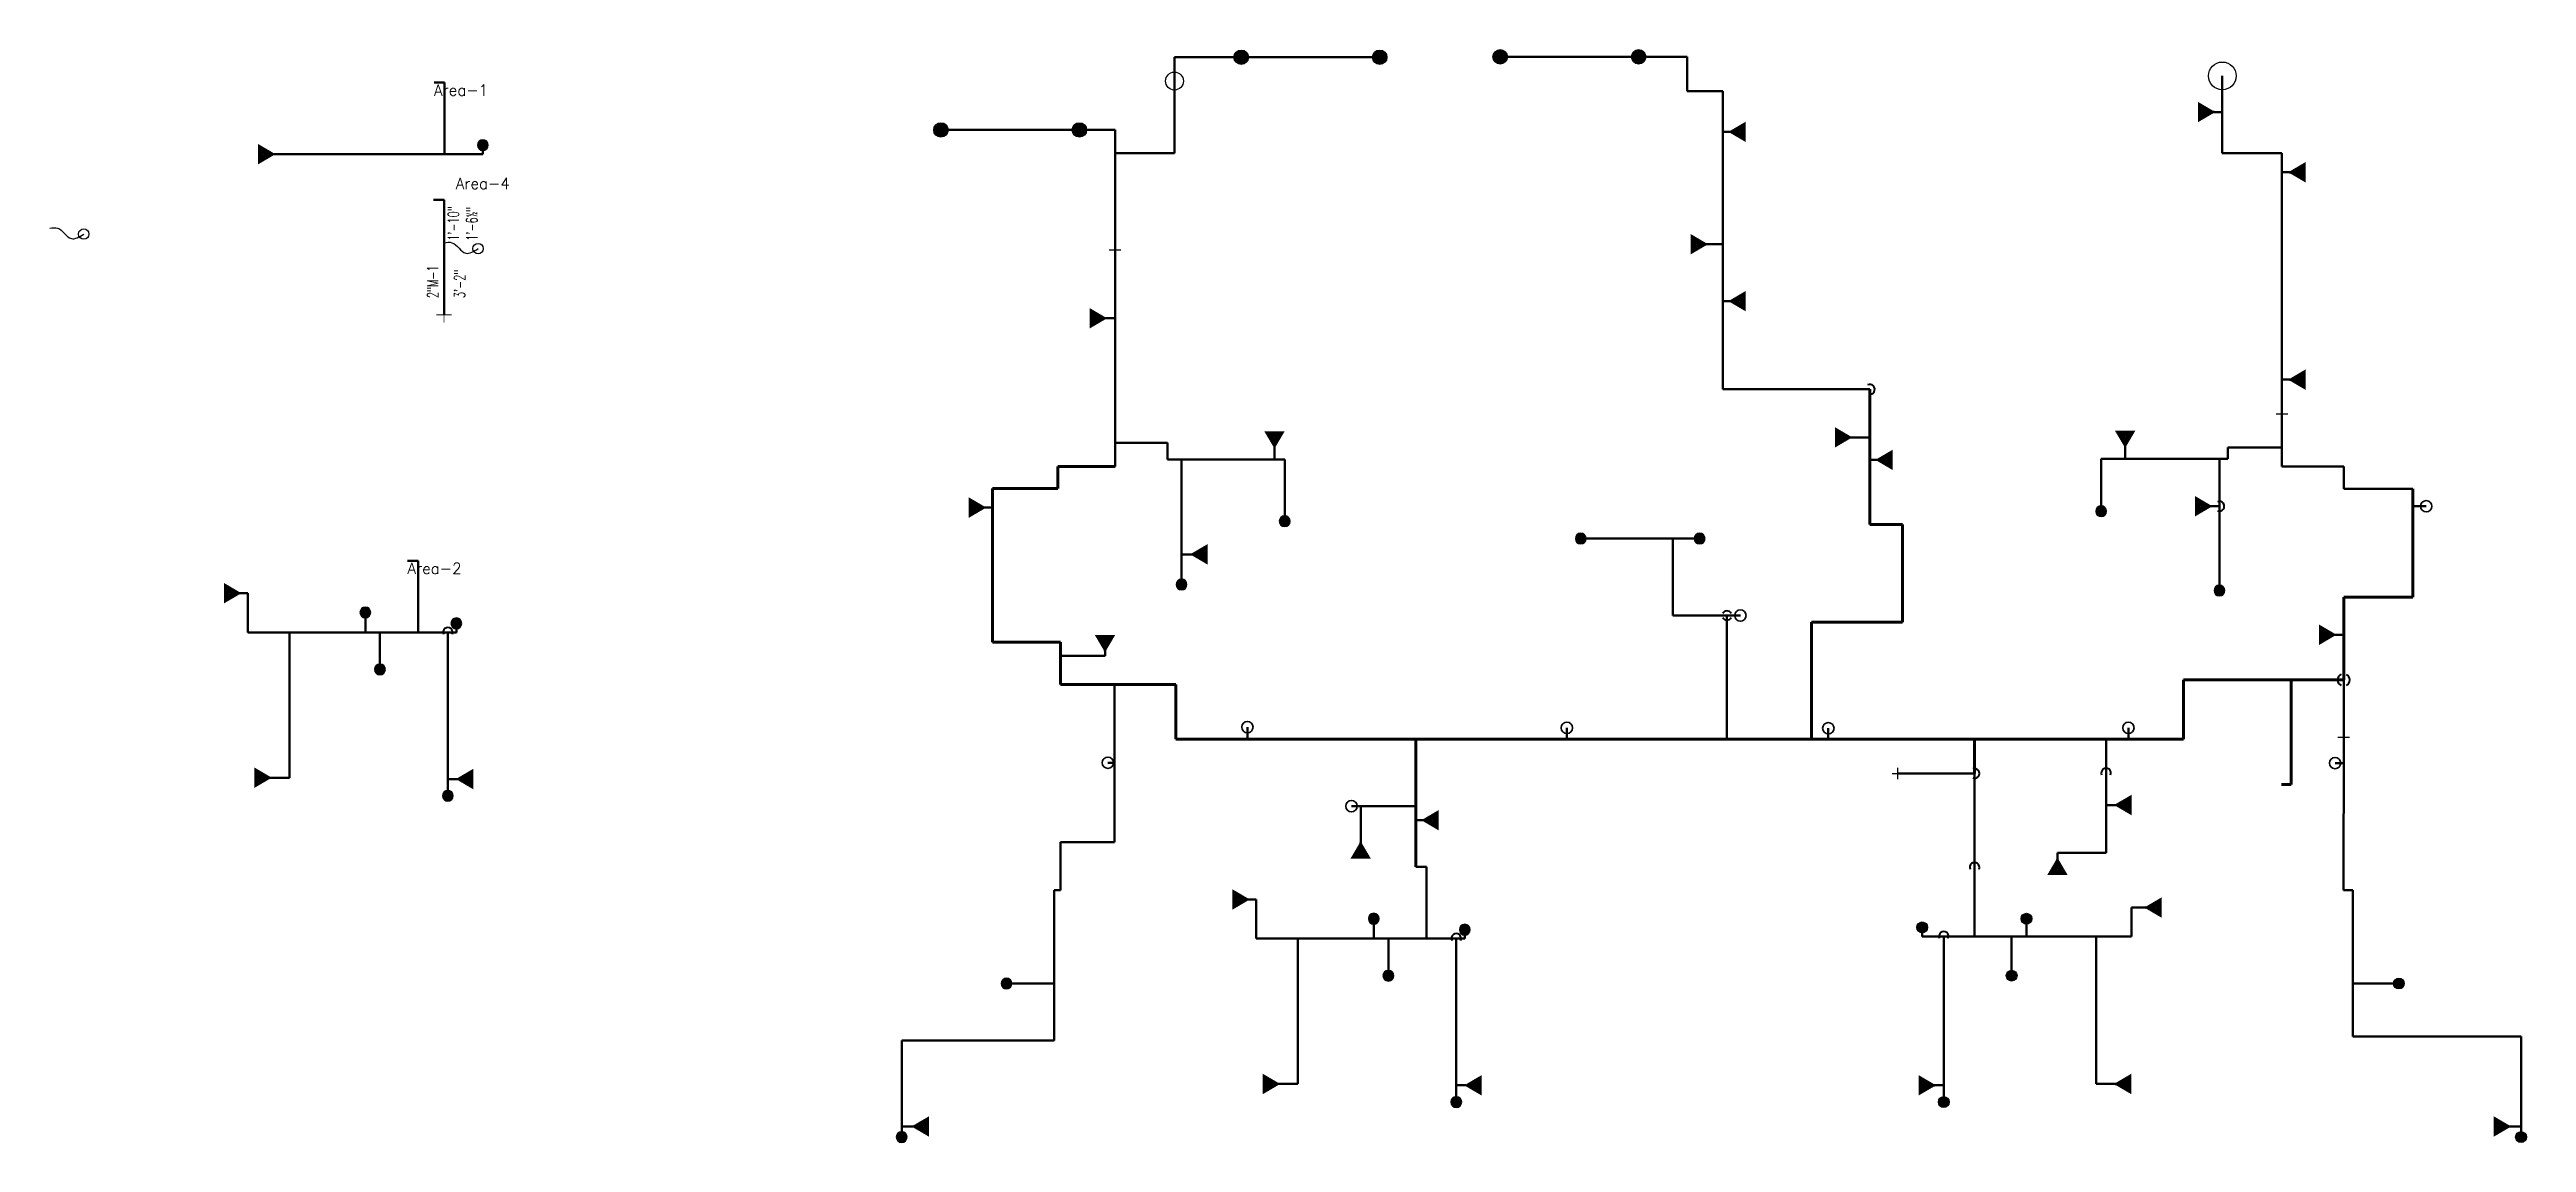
# Model space of a CAD drawing. Header units: inches. Extents: x -434 to 2119, y -32 to 582.
# Drawn here: x -434 to 854, y 14 to 582 of the extents above; entities that cross this region are included whole.
import ezdxf

# ---------------------------------------------------------------- set-up
doc = ezdxf.new("R2010")
doc.units = ezdxf.units.IN
doc.header["$MEASUREMENT"] = 0
doc.header["$PDMODE"] = 2
doc.header["$PDSIZE"] = 3
doc.layers.add('spk-pipe-cuts', color=7, linetype='Continuous')
for name, color, linetype, lineweight in [('spkr-flex', 7, 'Continuous', 30), ('SPRK PIPE BL', 6, 'Continuous', 50), ('SPRK PIPEMN 2GR', 5, 'Continuous', 50), ('SPRK-COUPLING', 7, 'Continuous', 40), ('sprk-hd-conc', 7, 'Continuous', 30), ('sprk-hd-sw', 7, 'Continuous', 30), ('SPRK-HD-UP', 7, 'Continuous', 35), ('SPRK-PipeMN-2h', 7, 'Continuous', 60)]:
    doc.layers.add(name, color=color, linetype=linetype, lineweight=lineweight)
doc.styles.add('SIMPLEX', font='SIMPLEX.shx', dxfattribs={"width": 0.65, "height": 5.75})
doc.styles.get("Standard").update_dxf_attribs({"font": 'simplex.shx', "width": 0.65, "height": 5.75})

msp = doc.modelspace()

# ---------------------------------------------------------------- texts
at = {"width": 0.65}
for s, p in [('2"M-1', (-231.6, 452.9)), ('3\'-2"', (-217.6, 452.9))]:
    msp.add_text(s, height=5.75, rotation=90, dxfattribs=at).set_placement(p)
at = {"insert": (-226.6, 482.7), "char_height": 5.75, "width": 150, "attachment_point": 1, "rotation": 90}
msp.add_mtext('1\'-10"\\P1\'-6½"', dxfattribs=at)

# ---------------------------------------------------------------- blocks, each defined once
blk = doc.blocks.new('sprk-hd-sw')
at = {"layer": 'sprk-hd-sw', "const_width": 3}
blk.add_lwpolyline([(-2.1, 0), (-6.7, 2.7), (-6.7, -2.7)], close=True, dxfattribs=at)
at = {"layer": 'sprk-hd-sw'}
blk.add_circle((0, 0), 0.305, dxfattribs=at)
blk = doc.blocks.new('SPRK-HD-UP')
at = {"layer": 'SPRK-HD-UP'}
blk.add_circle((0, 0), 3.75, dxfattribs=at)
blk = doc.blocks.new('sprk-hd-conc')
at = {"layer": 'sprk-hd-conc', "const_width": 3.75}
blk.add_lwpolyline([(-1.875, 0, 1), (1.875, 0, 1)], format="xyb", close=True, dxfattribs=at)
at = {"layer": 'sprk-hd-conc'}
blk.add_circle((0, 0), 3.75, dxfattribs=at)
blk = doc.blocks.new('AREA-CONFIG')
at = {"flags": 1}
for tag, p in [('IGNORE-SHORTER-THAN', (0, -41.4)), ('CUT-LONGER-THAN', (0, -48.3)), ('CUT-BRANCH-INTO', (0, -55.2)), ('CUT-MAIN-INTO', (0, -62.1)), ('MAIN-CUT-CLEARANCE', (0, -69))]:
    blk.add_attdef(tag, p, '', height=5.75, dxfattribs=at)
at = {"layer": 'spk-pipe-cuts', "style": 'SIMPLEX', "flags": 1}
for tag, p in [('AREA-ID', (0, 0)), ('MAIN-LABEL', (0, -13.8)), ('MAIN-START-NO', (0, -20.7)), ('BRANCH-LABEL', (0, -27.6)), ('BRANCH-START-NO', (0, -34.5))]:
    blk.add_attdef(tag, p, '', height=5.75, dxfattribs=at)
at = {"layer": 'spk-pipe-cuts', "style": 'SIMPLEX'}
blk.add_attdef('AREA-NAME', (0, -6.9), '', height=5.75, dxfattribs=at)
blk = doc.blocks.new('coupling')
at = {"layer": 'SPRK-COUPLING', "const_width": 0.4}
for points in [[(-4, 0), (4, 0)], [(0, 4), (0, -4)]]:
    blk.add_lwpolyline(points, dxfattribs=at)
blk = doc.blocks.new('A$C2CA216D3')
at = {"layer": 'spkr-flex'}
blk.add_circle((17.7, -3), 2.71, dxfattribs=at)
blk.add_spline([(0, 0), (4.1, 0.1, 0), (11.3, -5.4, 0), (17.7, -3)], degree=3, dxfattribs=at)
at = {"layer": 'spkr-flex', "xscale": 0.025, "yscale": 0.025, "zscale": 0.025}
blk.add_blockref('coupling', (0, 0), dxfattribs=at)
blk = doc.blocks.new('sprk-hd-flex')
at = {"layer": 'spkr-flex'}
blk.add_circle((17.7, -2.9), 2.71, dxfattribs=at)
blk.add_spline([(0, 0.1), (4.1, 0.2, 0), (11.3, -5.3, 0), (17.7, -2.9)], degree=3, dxfattribs=at)
at = {"layer": 'spkr-flex', "xscale": 0.025, "yscale": 0.025, "zscale": 0.025}
blk.add_blockref('coupling', (0, 0.1), dxfattribs=at)

# ---------------------------------------------------------------- linework, layer by layer
at = {"layer": 'spk-pipe-cuts'}
for centre, radius in [((151.1, 565.7), 4.65), ((695.8, 568.4), 7.21)]:
    msp.add_circle(centre, radius, dxfattribs=at)
for p in [(120.2, 478), (726.8, 392.7), (758.9, 224.6, 0), (527.2, 205.8)]:
    msp.add_point(p, dxfattribs=at)
at = {"layer": 'SPRK PIPE BL'}
for p, q in [((257.8, 578.1), (151.1, 578.1)), ((151.1, 578.1), (151.1, 528.2)), ((320.4, 578.3), (417.6, 578.3)), ((417.6, 578.3), (417.6, 560.4)), ((695.8, 568.4), (695.8, 528.2)), ((417.6, 560.4), (436.2, 560.4)), ((436.2, 560.4), (436.2, 405.5)), ((691.3, 549.6), (695.8, 549.6)), ((-208.4, 532.4), (-208.4, 527.7)), ((29.7, 540.3), (120.2, 540.3)), ((120.2, 540.3), (120.2, 478)), ((151.1, 528.2), (120.2, 528.2)), ((439.9, 539.3), (436.2, 539.3)), ((695.8, 528.2), (726.8, 528.2)), ((726.8, 392.7), (726.8, 528.2)), ((-316.8, 527.7), (-208.4, 527.7)), ((730.9, 518.3), (726.8, 518.3)), ((427.6, 480.9), (436.2, 480.9)), ((439.9, 451.3), (436.2, 451.3)), ((115.2, 442.4), (120.2, 442.4)), ((730.9, 410.5), (726.8, 410.5)), ((147.4, 377.6), (120.2, 377.6)), ((147.4, 369), (147.4, 377.6)), ((203.1, 375.5), (203.1, 369)), ((502.6, 380.5), (512.6, 380.5)), ((645.3, 375.8), (645.3, 369.3)), ((698.7, 369.3), (698.7, 375.3)), ((698.7, 375.3), (726.8, 375.3)), ((208.4, 369), (147.4, 369)), ((154.8, 369), (154.8, 304)), ((208.4, 336.9), (208.4, 369)), ((516.3, 368.8), (512.6, 368.8)), ((632.8, 369.3), (698.7, 369.3)), ((632.8, 342.1), (632.8, 369.3)), ((694.3, 369.3), (694.3, 300.9)), ((52.4, 344), (56.5, 344)), ((689.8, 344.7), (694.3, 344.7)), ((801.8, 344.7), (794.8, 344.7)), ((362.3, 327.9), (424.1, 327.9)), ((410.1, 327.9), (410.1, 287.9)), ((160.1, 319.7), (154.8, 319.7)), ((-334.8, 299.5), (-330.6, 299.5)), ((-330.6, 299.5), (-330.6, 279.1)), ((-269.5, 289.5), (-269.5, 279.1)), ((-222.2, 283.8), (-222.2, 279.1)), ((410.1, 287.9), (438.3, 287.9)), ((438.3, 287.9), (438.3, 223.6)), ((438.3, 287.9), (445.3, 287.9)), ((-330.6, 279.1), (-222.2, 279.1)), ((-308.9, 203.6), (-308.9, 279.1)), ((-261.9, 259.9), (-261.9, 279.1)), ((-226.6, 194.2), (-226.6, 279.1)), ((754.3, 277.9), (758.9, 277.9)), ((115, 267), (91.8, 267)), ((115, 269.6), (115, 267)), ((120, 170.1), (120, 252, 0)), ((189, 229.9), (189, 223.6)), ((355.1, 229.5), (355.1, 223.6)), ((491, 229.3), (491, 223.4)), ((635.4, 164.5), (635.4, 223.6)), ((647, 229.5), (647, 223.6)), ((758.9, 224.6, 0), (758.8, 145.1)), ((116.5, 211.4, 0), (120, 211.4, 0)), ((754.4, 211.2), (758.9, 211.2)), ((-319, 203.6), (-308.9, 203.6)), ((-221.6, 202.9), (-226.6, 202.9)), ((243.1, 188.8), (276.6, 188.8)), ((247.9, 169.7), (247.9, 188.8)), ((280.3, 181.5), (276.6, 181.5)), ((640.4, 189.4), (635.4, 189.4)), ((91.8, 145.1), (91.8, 170.1)), ((91.8, 170.1), (120, 170.1)), ((610.1, 161.2), (610.1, 164.5)), ((610.1, 164.5), (635.4, 164.5)), ((91.8, 145.1), (88.5, 145.1)), ((88.5, 145.1), (88.5, 67)), ((758.8, 145.1), (763.7, 145.1)), ((763.7, 145.1), (763.7, 69)), ((189.4, 140.3), (193.6, 140.3)), ((193.6, 140.3), (193.6, 120)), ((254.7, 130.3), (254.7, 120)), ((594, 130.3), (594, 121.1)), ((648.6, 136.1), (648.6, 121.1)), ((656.1, 136.1), (648.6, 136.1)), ((193.6, 120), (302, 120)), ((215.3, 44.4), (215.3, 120)), ((262.3, 100.7), (262.3, 120)), ((297.6, 35), (297.6, 120)), ((302, 124.6), (302, 120)), ((539.8, 125.8, 0), (539.8, 121.1, 0)), ((648.6, 121.1), (539.8, 121.1, 0)), ((551, 35), (551, 121.1)), ((586.3, 100.7), (586.3, 121.1)), ((630.2, 44.4), (630.2, 121.1)), ((63.8, 96.6), (88.5, 96.6)), ((787.6, 96.6), (763.7, 96.6)), ((88.5, 67), (9.3, 67)), ((9.3, 67), (9.3, 16.8)), ((763.7, 69), (851.1, 69)), ((851.1, 69), (851.1, 16.8)), ((205.2, 44.4), (215.3, 44.4)), ((302.6, 43.7), (297.6, 43.7)), ((546.1, 43.7), (551, 43.7)), ((640.3, 44.4), (630.2, 44.4)), ((15.3, 22.3), (9.3, 22.3)), ((845.1, 22.3), (851.1, 22.3))]:
    msp.add_line(p, q, dxfattribs=at)
at = {"layer": 'SPRK PIPE BL', "lineweight": 40}
for centre, radius, start, end in [((694.3, 344.7), 2.53, 248.2595, 111.7405), ((438.3, 287.9), 2.4, 23.7862, 156.2138), ((438.3, 287.9), 2.4, 206.3005, 333.6995), ((-226.6, 279.1), 2.53, 338.2595, 201.7405), ((635.4, 206), 2.53, 338.2595, 201.7405), ((297.6, 120), 2.53, 338.2595, 201.7405), ((551, 121.1, 0), 2.53, 338.2595, 201.7405)]:
    msp.add_arc(centre, radius, start, end, dxfattribs=at)
at = {"layer": 'SPRK PIPEMN 2GR'}
for p, q in [((-233.8, 565), (-228.3, 565)), ((-228.3, 565), (-228.3, 527.7)), ((-234.1, 504), (-228.6, 504)), ((-228.6, 481.5), (-228.6, 504)), ((-228.6, 481.5), (-228.6, 444.2)), ((120.2, 478), (120.2, 365.3)), ((436.2, 405.5), (512.6, 405.5)), ((726.8, 392.7), (726.8, 365.3)), ((758.9, 365.3), (726.8, 365.3)), ((758.9, 365.3), (758.9, 353.7)), ((794.8, 353.7), (758.9, 353.7)), ((-247.6, 316.4), (-242.1, 316.4)), ((-242.1, 316.4), (-242.1, 279.1)), ((758.9, 254.4, 0), (758.9, 224.6, 0)), ((527.2, 205.8), (567, 205.8)), ((567, 205.8), (567, 121.1, 0)), ((276.6, 157.2), (282.1, 157.2)), ((282.1, 157.2), (282.1, 120))]:
    msp.add_line(p, q, dxfattribs=at)
at = {"layer": 'SPRK PIPEMN 2GR', "lineweight": 40}
for centre, start, end in [((512.6, 405.5), 254.3943, 117.8753), ((567, 205.8), 248.2595, 111.7405), ((567, 157, 0), 338.2595, 201.7405)]:
    msp.add_arc(centre, 2.53, start, end, dxfattribs=at)
at = {"layer": 'SPRK-PipeMN-2h'}
for p, q in [((512.6, 335.2), (512.6, 405.5)), ((120.2, 365.3), (90.5, 365.3)), ((90.5, 365.3), (90.5, 354)), ((56.5, 274.1), (56.5, 354)), ((56.5, 354), (90.5, 354)), ((794.8, 297.5), (794.8, 353.7)), ((512.6, 335.2), (529.6, 335.2)), ((529.6, 284.4), (529.6, 335.2)), ((758.9, 297.5), (794.8, 297.5)), ((758.9, 297.5), (758.9, 254.4, 0)), ((482.3, 284.4), (482.3, 223.6)), ((529.6, 284.4), (482.3, 284.4)), ((91.8, 274.1), (56.5, 274.1)), ((91.8, 252), (91.8, 274.1)), ((91.8, 252), (151.8, 252, 0)), ((151.8, 223.6), (151.8, 252)), ((675.7, 254.4, 0), (675.7, 223.6, 0)), ((731.6, 254.4, 0), (675.7, 254.4, 0)), ((731.6, 200, -0.3), (731.6, 254.4, 0)), ((731.6, 254.4, 0), (758.9, 254.4, 0)), ((151.8, 223.6, 0), (675.7, 223.6, 0)), ((276.6, 223.6), (276.6, 157.2)), ((567, 205.8), (567, 223.6, 0)), ((726.6, 200, -0.3), (731.6, 200, -0.3))]:
    msp.add_line(p, q, dxfattribs=at)
at = {"layer": 'SPRK-PipeMN-2h', "lineweight": 40}
for start, end in [(113.7862, 246.2138), (296.3005, 63.6995)]:
    msp.add_arc((758.9, 254.4, 0), 3.21, start, end, dxfattribs=at)

# ---------------------------------------------------------------- block references
for p, values in [((-233.8, 565), {'AREA-NAME': 'Area-1'}), ((-247.6, 316.4), {'AREA-NAME': 'Area-2'})]:
    msp.add_blockref('AREA-CONFIG', p).add_auto_attribs(values)
msp.add_blockref('coupling', (-228.6, 444.2))
at = {"layer": 'spkr-flex'}
for name, p in [('A$C2CA216D3', (-433.6, 489.2)), ('sprk-hd-flex', (-228.6, 481.5))]:
    msp.add_blockref(name, p, dxfattribs=at)
at = {"layer": 'SPRK PIPEMN 2GR'}
msp.add_blockref('AREA-CONFIG', (-222.5, 516.5), dxfattribs=at).add_auto_attribs({'AREA-NAME': 'Area-4'})
at = {"layer": 'sprk-hd-conc'}
for p in [(185.8, 578.1), (257.8, 578.1), (320.4, 578.3), (392.4, 578.3), (29.7, 540.3), (101.7, 540.3)]:
    msp.add_blockref('sprk-hd-conc', p, dxfattribs=at)
at = {"layer": 'sprk-hd-conc', "yscale": 0.75, "zscale": 0.75}
for p, xscale in [((-208.4, 532.4), -0.75), ((208.4, 336.9), -0.75), ((632.8, 342.1), -0.75), ((362.3, 327.9), -0.75), ((424.1, 327.9), -0.75), ((154.8, 304), -0.75), ((694.3, 300.9), -0.75), ((-269.5, 289.5), -0.75), ((-222.2, 283.8), -0.75), ((-261.9, 259.9), -0.75), ((-226.6, 194.2), -0.75), ((254.7, 130.3), -0.75), ((594, 130.3), 0.75), ((302, 124.6), -0.75), ((539.8, 125.8, 0), 0.75), ((262.3, 100.7), -0.75), ((586.3, 100.7), 0.75), ((63.8, 96.6), -0.75), ((787.6, 96.6), 0.75), ((297.6, 35), -0.75), ((551, 35), 0.75), ((9.3, 16.8), -0.75), ((851.1, 16.8), 0.75)]:
    msp.add_blockref('sprk-hd-conc', p, dxfattribs=dict(at, xscale=xscale))
at = {"layer": 'sprk-hd-sw', "xscale": -1}
for p, rotation in [((691.3, 549.6), 180), ((203.1, 375.5), 90), ((645.3, 375.8), 90), ((689.8, 344.7), 180), ((754.3, 277.9), 180), ((546.1, 43.7), 180), ((845.1, 22.3), 180)]:
    msp.add_blockref('sprk-hd-sw', p, dxfattribs=dict(at, rotation=rotation))
at = {"layer": 'sprk-hd-sw'}
for p, rotation in [((439.9, 539.3), 180), ((439.9, 451.3), 180), ((516.3, 368.8), 180), ((160.1, 319.7), 180), ((115, 269.6), 270), ((-221.6, 202.9), 180), ((640.4, 189.4), 180), ((280.3, 181.5), 180), ((247.9, 169.7), 90), ((610.1, 161.2), 90), ((302.6, 43.7), 180), ((15.3, 22.3), 180)]:
    msp.add_blockref('sprk-hd-sw', p, dxfattribs=dict(at, rotation=rotation))
for p in [(-317.1, 527.7), (427.6, 480.9), (115.2, 442.4), (502.6, 380.5), (52.4, 344), (-334.8, 299.5), (-319, 203.6), (189.4, 140.3), (205.2, 44.4)]:
    msp.add_blockref('sprk-hd-sw', p, dxfattribs=at)
at = {"layer": 'sprk-hd-sw', "xscale": -1}
for p in [(730.9, 518.3), (730.9, 410.5), (656.1, 136.1), (640.3, 44.4)]:
    msp.add_blockref('sprk-hd-sw', p, dxfattribs=at)
at = {"layer": 'SPRK-HD-UP'}
for p, xscale, yscale, zscale in [((801.8, 344.7), 0.7874999999985448, 0.7874999999985448, 0.7874999999985448), ((355.1, 229.5), -0.7874999999985448, 0.7875000000003638, 0.7875000000000001), ((116.5, 211.4, 0), -0.7874999999985448, 0.7875000000003638, 0.7875000000000001)]:
    msp.add_blockref('SPRK-HD-UP', p, dxfattribs=dict(at, xscale=xscale, yscale=yscale, zscale=zscale))
for p, xscale, yscale, zscale, rotation in [((445.3, 287.9), -0.7874999999985448, 0.7875000000003638, 0.7875000000000001, 270), ((189, 229.9), 0.7874999999985448, 0.7874999999985448, 0.7874999999985448, 180), ((491, 229.3), -0.7874999999985559, 0.7875000000003638, 0.7875000000000001, 359.9996740391522), ((647, 229.5), -0.7874999999985559, 0.7875000000003638, 0.7875000000000001, 359.9996740391522), ((754.4, 211.2), -0.7874999999985448, 0.7875000000003638, 0.7875000000000001, 180), ((243.1, 188.8), 0.7874999999985448, 0.7874999999985448, 0.7874999999985448, 180)]:
    msp.add_blockref('SPRK-HD-UP', p, dxfattribs=dict(at, xscale=xscale, yscale=yscale, zscale=zscale, rotation=rotation))

msp.set_redraw_order([(e.dxf.handle, doc.entitydb.next_handle()) for e in msp.query("TEXT MTEXT ATTDEF DIMENSION ARC_DIMENSION")])  # texts and dimensions are drawn at this point

doc.saveas('drawing.dxf')
